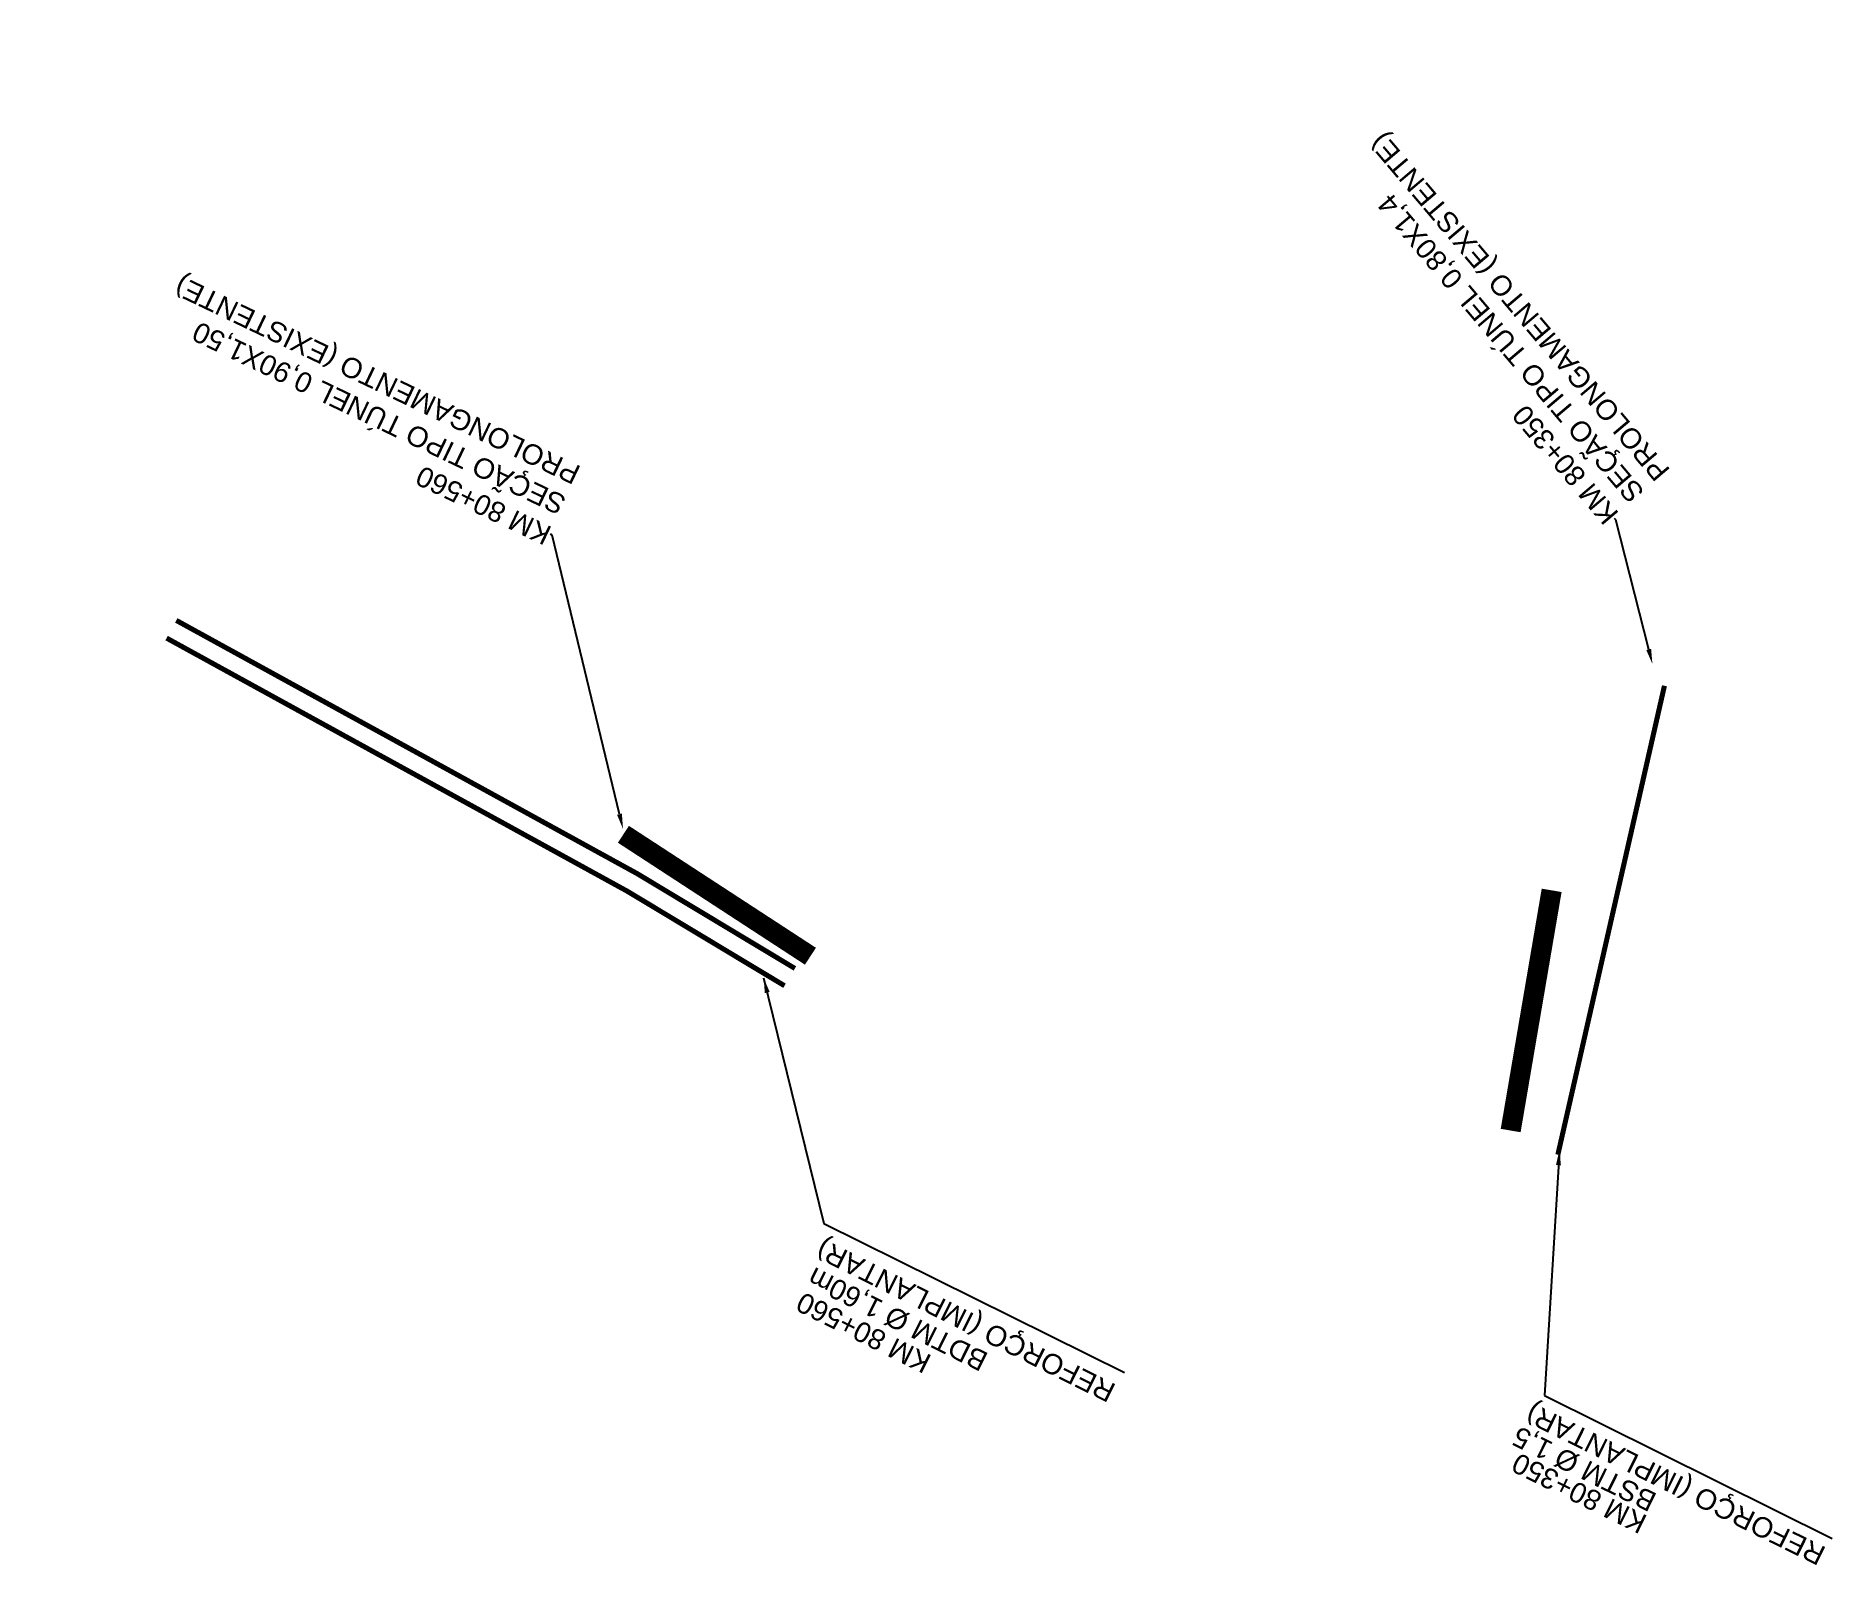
# Model space of a CAD drawing. Header units: metres. Extents: x 290209 to 324422, y 7399791 to 7463837.
# Drawn here: x 299508.4 to 299864.6, y 7449407.4 to 7449710.7 of the extents above; entities that cross this region are included whole.
import ezdxf
from ezdxf import colors
from ezdxf.entities.mleader import LeaderData, LeaderLine
from ezdxf.math import Vec2, Vec3

# ---------------------------------------------------------------- set-up
doc = ezdxf.new("R2010")
doc.units = ezdxf.units.M
for name, color, linetype in [('_DRENAGEM _TEXTOS_TIC', 2, 'Continuous'), ('_DRENAGEM_PROLONGAMENTO DE BUEIRO-TIC', 23, 'Continuous'), ('BUEIRO_1.5', 50, 'Continuous'), ('BUEIRO_1.6', 50, 'Continuous'), ('BUEIRO_TEXTO', 2, 'Continuous')]:
    doc.layers.add(name, color=color, linetype=linetype)
doc.styles.add('$0$DIM', font='arial.ttf', dxfattribs={"width": 0.8})
doc.styles.add('SIMPLEX', font='simplex.shx')
doc.styles.get("Standard").update_dxf_attribs({"font": 'simplex.shx'})
doc.dimstyles.get("Standard").update_dxf_attribs({"dimtxt": 0.18, "dimasz": 0.18, "dimexe": 0.18, "dimexo": 0.0625, "dimgap": 0.09, "dimtad": 0, "dimtih": 1, "dimtoh": 1, "dimdec": 4, "dimzin": 0, "dimdsep": 46, "dimtxsty": 'Standard', "dimcen": 0.09, "dimadec": 0, "dimazin": 0, "dimtfac": 1, "dimtdec": 4, "dimtofl": 0, "dimtmove": 0, "dimatfit": 3, "dimfxl": 1, "dimtolj": 1, "dimtzin": 0, "dimarcsym": 0})

msp = doc.modelspace()

# ---------------------------------------------------------------- texts
at = {"layer": 'BUEIRO_TEXTO', "style": '$0$DIM'}
for s, rotation, p in [('REFORÇO (IMPLANTAR) ', 153.4845, (299722.845, 7449443.136, 700)), ('BDTM Ø 1,60m', 153.4845, (299697.553, 7449449.3)), ('KM 80+560', 153.4845, (299686.298, 7449448.882)), ('REFORÇO (IMPLANTAR) ', 153.72618, (299863.661, 7449410.827, -2106.893)), ('BSTM Ø 1,5', 153.72618, (299830.146, 7449421.464, -703.447)), ('KM 80+350', 153.72618, (299828.232, 7449417.106, -703.447))]:
    msp.add_text(s, height=4, rotation=rotation, dxfattribs=at).set_placement(p)

# ---------------------------------------------------------------- linework, layer by layer
at = {"layer": '_DRENAGEM_PROLONGAMENTO DE BUEIRO-TIC', "const_width": 4}
for points in [[(299624.936, 7449552.365), (299662.024, 7449528.181)], [(299800.885, 7449493.616), (299809.013, 7449541.248)]]:
    msp.add_lwpolyline(points, dxfattribs=at)
at = {"layer": 'BUEIRO_1.5', "ltscale": 5, "const_width": 1.005, "elevation": 709.097}
msp.add_lwpolyline([(299831.382, 7449581.814), (299810.245, 7449488.83)], dxfattribs=at)
at = {"layer": 'BUEIRO_1.6', "ltscale": 5, "const_width": 1.005, "elevation": 709.152}
for points in [[(299536.268, 7449594.777), (299627.669, 7449544.556), (299658.945, 7449525.757)], [(299534.342, 7449591.271), (299625.675, 7449541.088), (299656.884, 7449522.328)]]:
    msp.add_lwpolyline(points, dxfattribs=at)

msp.set_redraw_order([(e.dxf.handle, doc.entitydb.next_handle()) for e in msp.query("TEXT MTEXT ATTDEF DIMENSION ARC_DIMENSION")])  # texts and dimensions are drawn at this point

# ---------------------------------------------------------------- leaders
at = {"layer": '_DRENAGEM _TEXTOS_TIC', "color": 2, "linetype": 'Continuous', "lineweight": -3}
ml = msp.add_multileader_mtext('Standard', dxfattribs=at)
ml.set_content('{\\fArial|b0|i0|c0|p34;\\C256;KM 80+350\\PSEÇÃO TIPO TÚNEL 0,80X1,4\\PPROLONGAMENTO (EXISTENTE)}', color=2, style='SIMPLEX')
ml.set_leader_properties(color=256)
ml.build(insert=Vec2(0, 0))
ml.multileader.update_dxf_attribs({"text_right_attachment_type": 6, "dogleg_length": 0.36, "arrow_head_size": 3})
ctx = ml.context
ctx.base_point, ctx.arrow_head_size, ctx.landing_gap_size, ctx.plane_origin, ctx.plane_x_axis, ctx.plane_y_axis = Vec3(299821.491, 7449614.986), 3, 0.09, Vec3(300272.442, 7449662.386), Vec3(-0.6465597, 0.7628634), Vec3(-0.7628634, -0.6465597)
ctx.right_attachment = 6
notes = []
notes.append((ctx, [(0, (1, 1, 0), (299821.724, 7449614.712), (-0.6465597, 0.7628634), 0.36, [(0, [(299828.999, 7449586.121)], 0, [])])]))
ctx.mtext.insert, ctx.mtext.text_direction, ctx.mtext.rotation, ctx.mtext.width, ctx.mtext.defined_height, ctx.mtext.flow_direction = Vec3(299819.459, 7449613.382), Vec3(-0.6465597, 0.7628634), 2.2738623, 111.77672, 31.932, 5
ml = msp.add_multileader_mtext('Standard', dxfattribs=at)
ml.set_content('{\\fArial|b0|i0|c0|p34;\\C256;KM 80+560\\PSEÇÃO TIPO TÚNEL 0,90X1,50\\PPROLONGAMENTO (EXISTENTE)}', color=2, style='SIMPLEX')
ml.set_leader_properties(color=256)
ml.build(insert=Vec2(0, 0))
ml.multileader.update_dxf_attribs({"text_right_attachment_type": 6, "dogleg_length": 0.36, "arrow_head_size": 3})
ctx = ml.context
ctx.base_point, ctx.arrow_head_size, ctx.landing_gap_size, ctx.plane_origin, ctx.plane_x_axis, ctx.plane_y_axis = Vec3(299610.467, 7449611.86), 3, 0.09, Vec3(300002.523, 7449839.666), Vec3(-0.9021432, 0.4314367), Vec3(-0.4314367, -0.9021432)
ctx.right_attachment = 6
notes.append((ctx, [(0, (1, 1, 0), (299610.792, 7449611.705), (-0.9021432, 0.4314367), 0.36, [(0, [(299624.857, 7449553.423)], 0, [])])]))
ctx.mtext.insert, ctx.mtext.text_direction, ctx.mtext.rotation, ctx.mtext.width, ctx.mtext.defined_height, ctx.mtext.flow_direction = Vec3(299609.269, 7449609.564), Vec3(-0.9021432, 0.4314367), 2.695508, 111.77672, 31.932, 5
at = {"layer": 'BUEIRO_TEXTO'}
for points in [[(299652.745, 7449523.893), (299664.651, 7449475.205), (299724.282, 7449445.656)], [(299810.544, 7449489.744), (299807.606, 7449441.043), (299864.623, 7449412.741)]]:
    msp.add_leader(points, dimstyle='Standard', override={"dimasz": 3}, dxfattribs=at)
for ctx, leaders in notes:
    for number, flags, end, landing, length, lines in leaders:
        leader = LeaderData()
        leader.index, (leader.has_last_leader_line, leader.has_dogleg_vector, leader.attachment_direction) = number, flags
        leader.last_leader_point, leader.dogleg_vector, leader.dogleg_length = Vec3(end), Vec3(landing), length
        for number, points, colour, breaks in lines:
            line = LeaderLine()
            line.index, line.vertices, line.color, line.breaks = number, Vec3.list(points), colors.encode_raw_color(colour), breaks
            leader.lines.append(line)
        ctx.leaders.append(leader)

doc.saveas('drawing.dxf')
